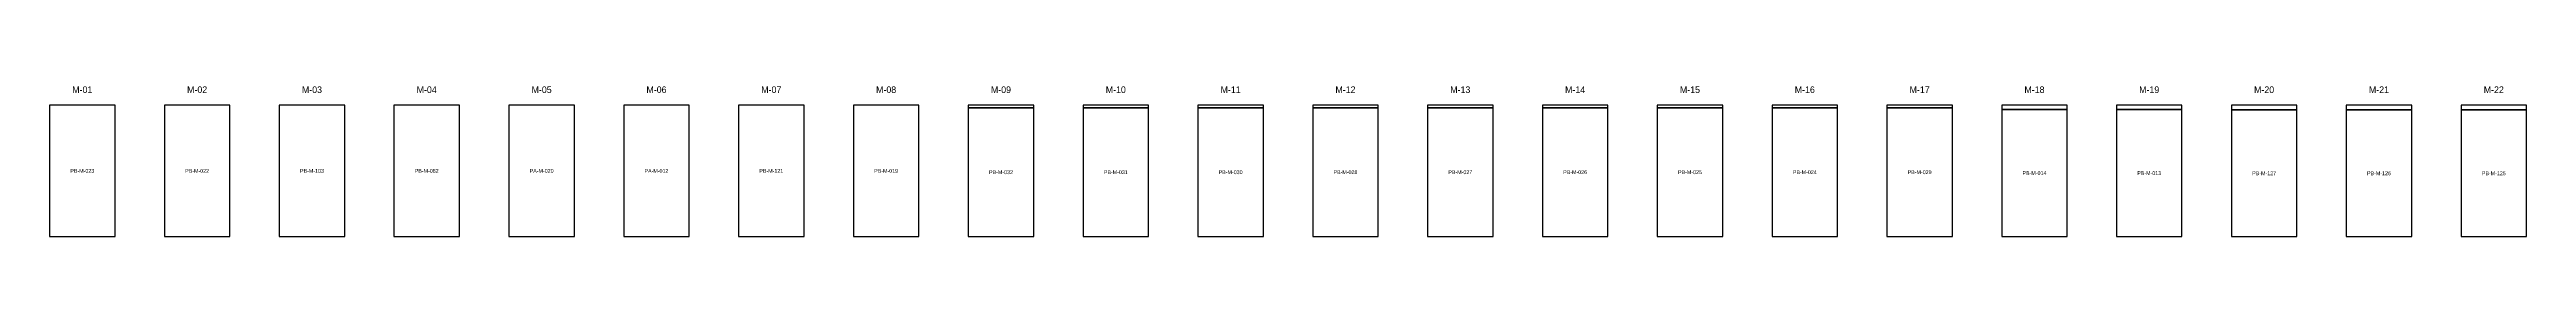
# Model space of a CAD drawing. Header units: metres. Extents: x 271 to 299.5, y -91.2 to -56.5.
# Drawn here: x 272.45 to 295.02, y -75.97 to -74.6 of the extents above; entities that cross this region are included whole.
import ezdxf
from ezdxf.enums import TextEntityAlignment as Align

# ---------------------------------------------------------------- set-up
doc = ezdxf.new("R2010")
doc.units = ezdxf.units.M
for name, color, linetype in [('CORTE-DESPERDICIO', 1, 'Continuous'), ('CORTE-RECORTE', 3, 'Continuous'), ('CORTE-TEXTO', 5, 'Continuous'), ('CORTE-TILE', 7, 'Continuous')]:
    doc.layers.add(name, color=color, linetype=linetype)

msp = doc.modelspace()

# ---------------------------------------------------------------- texts
at = {"layer": 'CORTE-TEXTO'}
for s, height, p in [('M-01', 0.06, (272.752, -74.634)), ('M-02', 0.06, (273.798, -74.634)), ('M-03', 0.06, (274.844, -74.634)), ('M-04', 0.06, (275.889, -74.634)), ('M-05', 0.06, (276.936, -74.634)), ('M-06', 0.06, (277.982, -74.634)), ('M-07', 0.06, (279.028, -74.634)), ('M-08', 0.06, (280.074, -74.634)), ('M-09', 0.06, (281.12, -74.634)), ('M-10', 0.06, (282.166, -74.634)), ('M-11', 0.06, (283.212, -74.634)), ('M-12', 0.06, (284.258, -74.634)), ('M-13', 0.06, (285.304, -74.634)), ('M-14', 0.06, (286.35, -74.634)), ('M-15', 0.06, (287.396, -74.634)), ('M-16', 0.06, (288.442, -74.634)), ('M-17', 0.06, (289.488, -74.634)), ('M-18', 0.06, (290.534, -74.634)), ('M-19', 0.06, (291.579, -74.634)), ('M-20', 0.06, (292.626, -74.634)), ('M-21', 0.06, (293.672, -74.634)), ('M-22', 0.06, (294.718, -74.634)), ('PB-M-023', 0.035, (272.752, -75.371)), ('PB-M-022', 0.035, (273.798, -75.371)), ('PB-M-103', 0.035, (274.844, -75.371)), ('PB-M-082', 0.035, (275.889, -75.371)), ('PA-M-020', 0.035, (276.936, -75.371)), ('PA-M-012', 0.035, (277.982, -75.371)), ('PB-M-121', 0.035, (279.028, -75.371)), ('PB-M-019', 0.035, (280.074, -75.371)), ('PB-M-032', 0.035, (281.12, -75.383)), ('PB-M-031', 0.035, (282.166, -75.383)), ('PB-M-030', 0.035, (283.212, -75.383)), ('PB-M-028', 0.035, (284.258, -75.383)), ('PB-M-027', 0.035, (285.304, -75.383)), ('PB-M-026', 0.035, (286.35, -75.383)), ('PB-M-025', 0.035, (287.396, -75.383)), ('PB-M-024', 0.035, (288.442, -75.383)), ('PB-M-029', 0.035, (289.488, -75.383)), ('PB-M-014', 0.035, (290.534, -75.391)), ('PB-M-013', 0.035, (291.579, -75.391)), ('PB-M-127', 0.035, (292.626, -75.393)), ('PB-M-126', 0.035, (293.672, -75.393)), ('PB-M-125', 0.035, (294.718, -75.393))]:
    msp.add_text(s, height=height, dxfattribs=at).set_placement(p, align=Align.MIDDLE_CENTER)

# ---------------------------------------------------------------- linework, layer by layer
at = {"layer": 'CORTE-DESPERDICIO'}
for points in [[(280.822, -74.798), (281.418, -74.798), (281.418, -74.774), (280.822, -74.774)], [(281.868, -74.798), (282.464, -74.798), (282.464, -74.774), (281.868, -74.774)], [(282.913, -74.798), (283.51, -74.798), (283.51, -74.774), (282.913, -74.774)], [(283.96, -74.798), (284.556, -74.798), (284.556, -74.774), (283.96, -74.774)], [(285.006, -74.798), (285.602, -74.798), (285.602, -74.774), (285.006, -74.774)], [(286.052, -74.798), (286.648, -74.798), (286.648, -74.774), (286.052, -74.774)], [(287.098, -74.798), (287.694, -74.798), (287.694, -74.774), (287.098, -74.774)], [(288.144, -74.798), (288.74, -74.798), (288.74, -74.774), (288.144, -74.774)], [(289.19, -74.798), (289.786, -74.798), (289.786, -74.774), (289.19, -74.774)], [(290.236, -74.814), (290.832, -74.814), (290.832, -74.774), (290.236, -74.774)], [(291.281, -74.814), (291.877, -74.814), (291.877, -74.774), (291.281, -74.774)], [(292.328, -74.818), (292.924, -74.818), (292.924, -74.774), (292.328, -74.774)], [(293.374, -74.818), (293.97, -74.818), (293.97, -74.774), (293.374, -74.774)], [(294.42, -74.818), (295.016, -74.818), (295.016, -74.774), (294.42, -74.774)]]:
    msp.add_lwpolyline(points, close=True, dxfattribs=at)
at = {"layer": 'CORTE-RECORTE'}
for points in [[(272.454, -75.968), (273.05, -75.968), (273.05, -74.774), (272.454, -74.774)], [(273.5, -75.968), (274.096, -75.968), (274.096, -74.774), (273.5, -74.774)], [(274.546, -75.968), (275.142, -75.968), (275.142, -74.774), (274.546, -74.774)], [(275.591, -75.968), (276.188, -75.968), (276.188, -74.774), (275.591, -74.774)], [(276.638, -75.968), (277.234, -75.968), (277.234, -74.774), (276.638, -74.774)], [(277.684, -75.968), (278.28, -75.968), (278.28, -74.774), (277.684, -74.774)], [(278.73, -75.968), (279.326, -75.968), (279.326, -74.774), (278.73, -74.774)], [(279.776, -75.968), (280.372, -75.968), (280.372, -74.774), (279.776, -74.774)], [(280.822, -75.968), (281.418, -75.968), (281.418, -74.798), (280.822, -74.798)], [(281.868, -75.968), (282.464, -75.968), (282.464, -74.798), (281.868, -74.798)], [(282.913, -75.968), (283.51, -75.968), (283.51, -74.798), (282.913, -74.798)], [(283.96, -75.968), (284.556, -75.968), (284.556, -74.798), (283.96, -74.798)], [(285.006, -75.968), (285.602, -75.968), (285.602, -74.798), (285.006, -74.798)], [(286.052, -75.968), (286.648, -75.968), (286.648, -74.798), (286.052, -74.798)], [(287.098, -75.968), (287.694, -75.968), (287.694, -74.798), (287.098, -74.798)], [(288.144, -75.968), (288.74, -75.968), (288.74, -74.798), (288.144, -74.798)], [(289.19, -75.968), (289.786, -75.968), (289.786, -74.798), (289.19, -74.798)], [(290.236, -75.968), (290.832, -75.968), (290.832, -74.814), (290.236, -74.814)], [(291.281, -75.968), (291.877, -75.968), (291.877, -74.814), (291.281, -74.814)], [(292.328, -75.968), (292.924, -75.968), (292.924, -74.818), (292.328, -74.818)], [(293.374, -75.968), (293.97, -75.968), (293.97, -74.818), (293.374, -74.818)], [(294.42, -75.968), (295.016, -75.968), (295.016, -74.818), (294.42, -74.818)]]:
    msp.add_lwpolyline(points, close=True, dxfattribs=at)
at = {"layer": 'CORTE-TILE'}
for points in [[(272.454, -75.968), (273.05, -75.968), (273.05, -74.774), (272.454, -74.774)], [(273.5, -75.968), (274.096, -75.968), (274.096, -74.774), (273.5, -74.774)], [(274.546, -75.968), (275.142, -75.968), (275.142, -74.774), (274.546, -74.774)], [(275.591, -75.968), (276.188, -75.968), (276.188, -74.774), (275.591, -74.774)], [(276.638, -75.968), (277.234, -75.968), (277.234, -74.774), (276.638, -74.774)], [(277.684, -75.968), (278.28, -75.968), (278.28, -74.774), (277.684, -74.774)], [(278.73, -75.968), (279.326, -75.968), (279.326, -74.774), (278.73, -74.774)], [(279.776, -75.968), (280.372, -75.968), (280.372, -74.774), (279.776, -74.774)], [(280.822, -75.968), (281.418, -75.968), (281.418, -74.774), (280.822, -74.774)], [(281.868, -75.968), (282.464, -75.968), (282.464, -74.774), (281.868, -74.774)], [(282.913, -75.968), (283.51, -75.968), (283.51, -74.774), (282.913, -74.774)], [(283.96, -75.968), (284.556, -75.968), (284.556, -74.774), (283.96, -74.774)], [(285.006, -75.968), (285.602, -75.968), (285.602, -74.774), (285.006, -74.774)], [(286.052, -75.968), (286.648, -75.968), (286.648, -74.774), (286.052, -74.774)], [(287.098, -75.968), (287.694, -75.968), (287.694, -74.774), (287.098, -74.774)], [(288.144, -75.968), (288.74, -75.968), (288.74, -74.774), (288.144, -74.774)], [(289.19, -75.968), (289.786, -75.968), (289.786, -74.774), (289.19, -74.774)], [(290.236, -75.968), (290.832, -75.968), (290.832, -74.774), (290.236, -74.774)], [(291.281, -75.968), (291.877, -75.968), (291.877, -74.774), (291.281, -74.774)], [(292.328, -75.968), (292.924, -75.968), (292.924, -74.774), (292.328, -74.774)], [(293.374, -75.968), (293.97, -75.968), (293.97, -74.774), (293.374, -74.774)], [(294.42, -75.968), (295.016, -75.968), (295.016, -74.774), (294.42, -74.774)]]:
    msp.add_lwpolyline(points, close=True, dxfattribs=at)

msp.set_redraw_order([(e.dxf.handle, doc.entitydb.next_handle()) for e in msp.query("TEXT MTEXT ATTDEF DIMENSION ARC_DIMENSION")])  # texts and dimensions are drawn at this point

doc.saveas('drawing.dxf')
